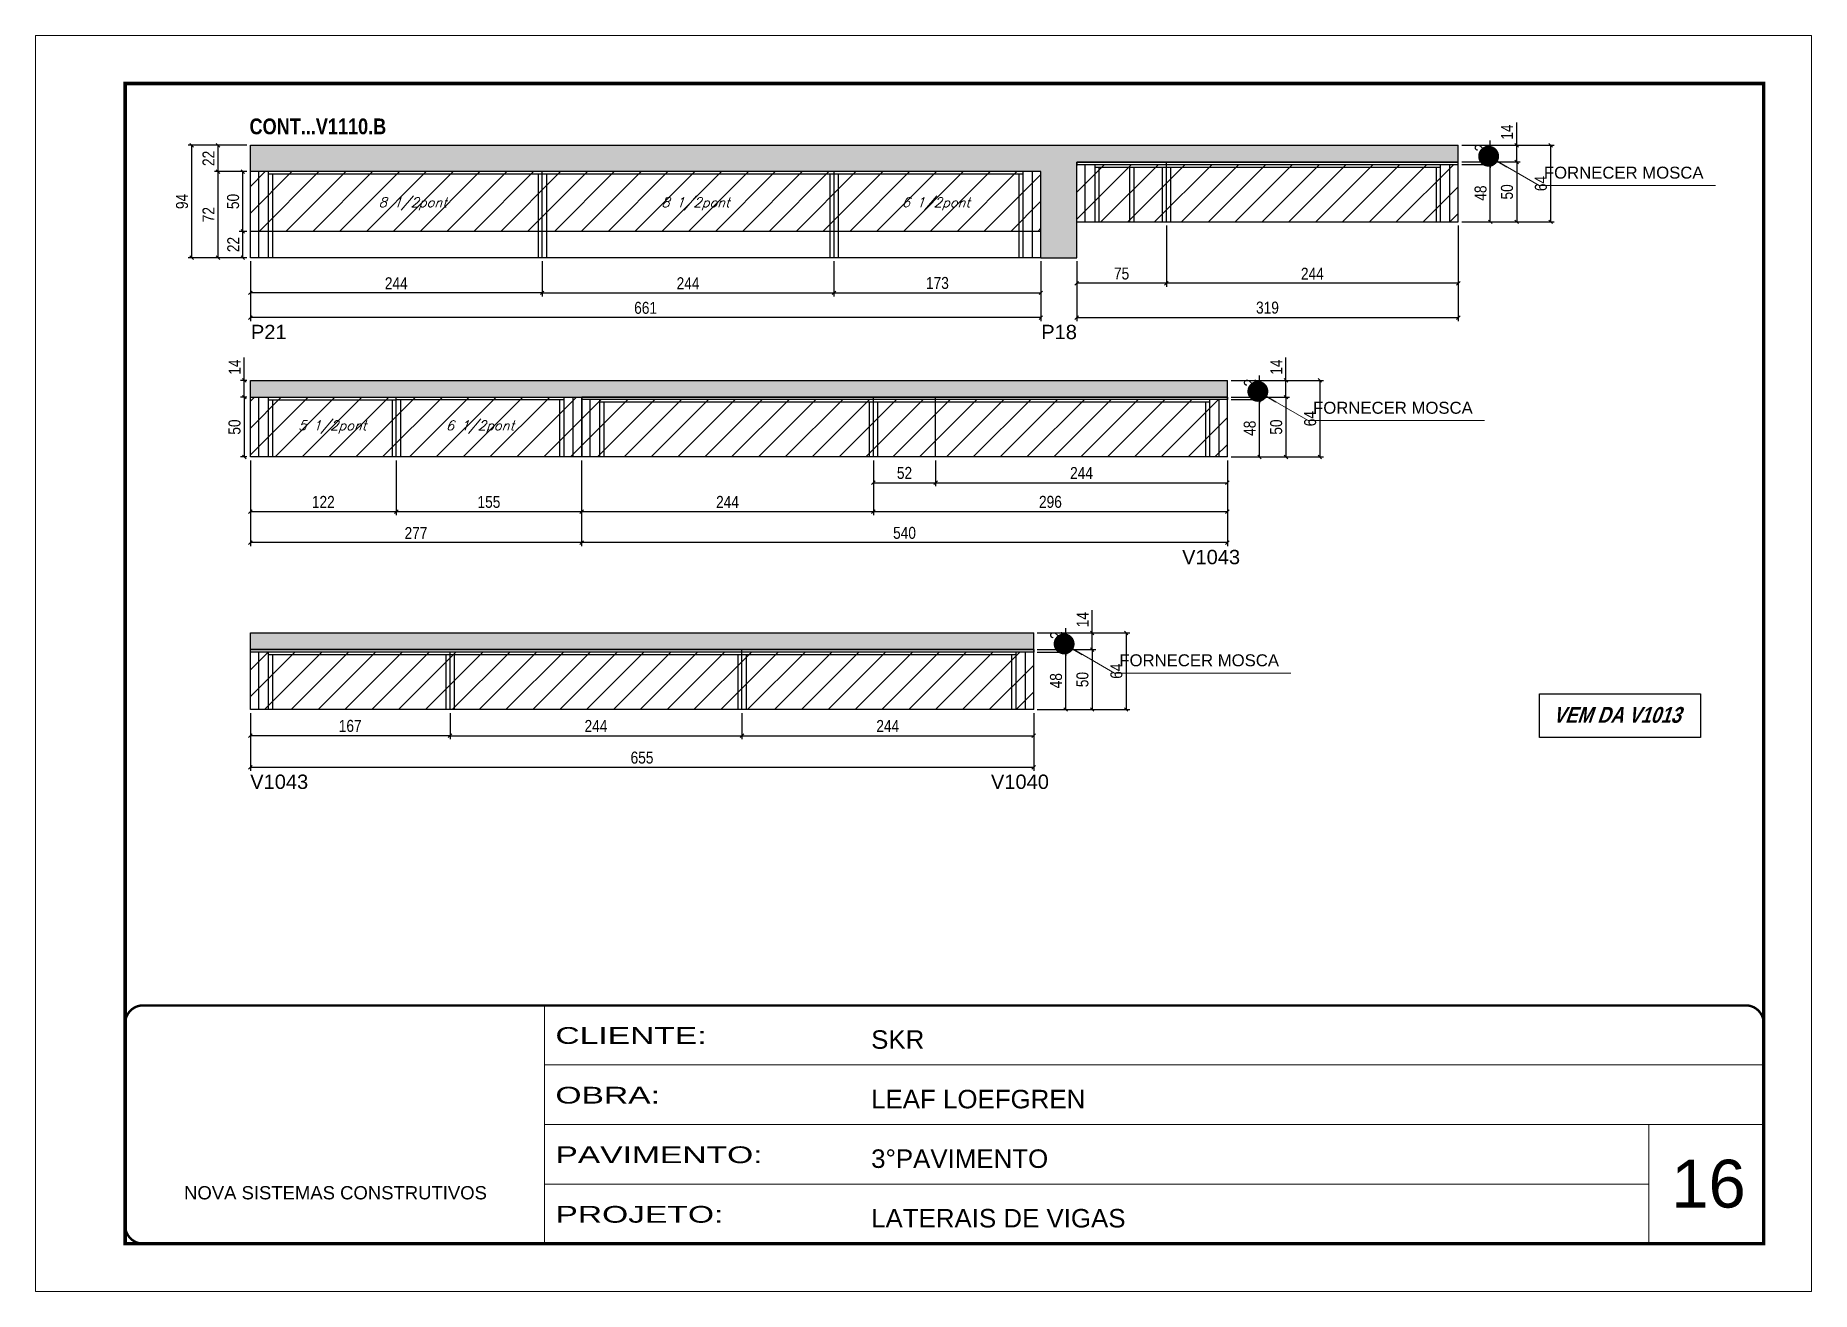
# Model space of a CAD drawing. Extents: x 3309 to 9563, y -2522 to 14608.
# Drawn here: x 8078 to 9563, y 10112 to 11162 of the extents above; entities that cross this region are included whole.
import ezdxf

# ---------------------------------------------------------------- set-up
doc = ezdxf.new("R2010")
doc.units = 0
doc.linetypes.add('CONTINUO', pattern=[0])
doc.linetypes.add('DASHED', pattern=[0.75, 0.5, -0.25])
for name, color, linetype in [('5', 5, 'Continuous'), ('COTA', 241, 'Continuous'), ('NOMENCLATURA', 7, 'Continuous'), ('Painéis', 200, 'Continuous'), ('SARR_2.2x7', 40, 'Continuous'), ('SARR_3.5x7', 81, 'Continuous'), ('texto', 7, 'Continuous')]:
    doc.layers.add(name, color=color, linetype=linetype)
for name, color, linetype, lineweight in [('CARIMBO', 255, 'Continuous', 9), ('Folhas', 255, 'Continuous', 9), ('Hachura', 251, 'Continuous', 9), ('SARRAFO DE PRESSAO', 251, 'DASHED', 9)]:
    doc.layers.add(name, color=color, linetype=linetype, lineweight=lineweight)
doc.styles.add('ARIAL', font='arial.ttf')
doc.styles.add('COTA TECNICA', font='techl___.ttf', dxfattribs={"height": 10})
doc.styles.add('Romans', font='romans.shx')
doc.styles.get("Standard").update_dxf_attribs({"font": 'arial.ttf'})
doc.styles.add('TECNICA', font='techb___.ttf', dxfattribs={"height": 10})
doc.styles.add('Tecnologia', font='')
doc.styles.get('Tecnologia').set_extended_font_data('Forgotten Futurist')
doc.dimstyles.new('3x', dxfattribs={"dimtxt": 10, "dimasz": 5, "dimexe": 7, "dimexo": 5, "dimgap": 4, "dimtad": 1, "dimdec": 4, "dimlfac": 0.333333, "dimdsep": 46, "dimtxsty": 'Standard', "dimblk": 'DOT', "dimcen": 0.09, "dimclrd": 1, "dimclre": 1, "dimclrt": 2, "dimadec": 0, "dimazin": 2, "dimtfac": 1, "dimtdec": 4, "dimtmove": 0, "dimatfit": 3, "dimldrblk": 'DOT', "dimfxl": 1, "dimtolj": 1, "dimtzin": 0, "dimlwd": 9, "dimlwe": 9, "dimarcsym": 0})
doc.dimstyles.new('PAINEL', dxfattribs={"dimtxt": 10, "dimasz": 3, "dimexe": 3, "dimexo": 3, "dimgap": 3, "dimtad": 1, "dimdec": 1, "dimzin": 12, "dimdsep": 46, "dimtxsty": 'COTA TECNICA', "dimblk1": 'OBLIQUE', "dimblk2": 'OBLIQUE', "dimsah": 1, "dimcen": 0.9, "dimclrd": 4, "dimclre": 4, "dimclrt": 240, "dimadec": 1, "dimazin": 3, "dimtfac": 1, "dimtdec": 1, "dimtmove": 0, "dimatfit": 3, "dimfxl": 1, "dimtolj": 1, "dimtzin": 12, "dimarcsym": 0})
pattern_1 = [(45, (4768.5, 1148.575), (-11.22532, 11.22532), [])]

msp = doc.modelspace()

# ---------------------------------------------------------------- texts
at = {"layer": '5', "linetype": 'Continuous'}
for s, rotation, p in [('P21', 0.00004, (8257.99, 10908.29)), ('P18', 359.99996, (8918.83, 10908.29)), ('V1043', 359.99996, (9036.62, 10720.16)), ('V1043', 359.99996, (8257.4, 10532.27)), ('V1040', 359.99996, (8876.77, 10532.27))]:
    msp.add_text(s, height=12, rotation=rotation, dxfattribs=at).set_placement(p)
at = {"layer": 'CARIMBO', "style": 'ARIAL'}
for s, height, p in [('FORNECER MOSCA', 10, (9339.11, 11042.5, 0)), ('FORNECER MOSCA', 10, (9146.15, 10845.94, 0)), ('FORNECER MOSCA', 10, (8984.15, 10634.81, 0)), ('16', 40, (9445.73, 10182.28))]:
    msp.add_text(s, height=height, dxfattribs=at).set_placement(p)
at = {"layer": 'NOMENCLATURA', "style": 'TECNICA'}
msp.add_text('CONT...V1110.B', height=13.2, dxfattribs=at).set_placement((8256.82, 11079.57))
at = {"layer": 'NOMENCLATURA', "insert": (9400, 10600.76, 0), "char_height": 13.2, "width": 300.2766, "attachment_point": 2, "style": 'TECNICA'}
msp.add_mtext('{\\Q19;VEM DA V1013}', dxfattribs=at)
at = {"layer": 'texto', "color": 2, "char_height": 8, "attachment_point": 5, "style": 'Romans'}
for s, insert in [('{\\Q19;\\C256;8 1/2pont}', (8393.29, 11021.38)), ('{\\Q19;\\C256;8 1/2pont}', (8629.79, 11021.38)), ('{\\Q19;\\C256;6 1/2pont}', (8830.79, 11021.38)), ('{\\Q19;\\C256;5 1/2pont}', (8326.04, 10834.82)), ('{\\Q19;\\C256;6 1/2pont}', (8449.54, 10834.82))]:
    msp.add_mtext(s, dxfattribs=dict(at, insert=insert))

# ---------------------------------------------------------------- blocks, each defined once
blk = doc.blocks.new('9999999999')
at = {"color": 30, "linetype": 'CONTINUO'}
for p, q in [((98564.6, 34230.2), (98564.6, 34429.4)), ((98564.6, 34379.6), (99584, 34379.6)), ((98564.6, 34329.8), (99488, 34329.8)), ((99584, 34329.8), (99488, 34329.8)), ((99488, 34329.8), (99488, 34230.2)), ((98564.6, 34280), (99488, 34280))]:
    blk.add_line(p, q, dxfattribs=at)
at = {"color": 30, "linetype": 'CONTINUO', "const_width": 2}
blk.add_lwpolyline([(99584, 34230.2), (99584, 34414.4, 0.414214), (99569, 34429.4), (98229, 34429.4, 0.414214), (98214, 34414.4), (98214, 34245.2, 0.414214), (98229, 34230.2), (99584, 34230.2)], format="xyb", dxfattribs=at)
at = {"layer": 'Folhas'}
blk.add_lwpolyline([(98139, 34190.2), (99624, 34190.2), (99624, 35240.2), (98139, 35240.2)], close=True, dxfattribs=at)
at = {"layer": 'Folhas', "color": 30, "const_width": 3}
blk.add_lwpolyline([(98214, 34230.2), (99584, 34230.2), (99584, 35200.2), (98214, 35200.2)], close=True, dxfattribs=at)
at = {"color": 7, "linetype": 'Continuous', "ltscale": 5, "style": 'ARIAL'}
for s, height, p in [('SKR', 15.48, (98837.7, 34393.1)), ('LEAF LOEFGREN', 15.483, (98837.7, 34343.3)), ('3°PAVIMENTO', 15.483, (98837.7, 34293.5)), ('NOVA SISTEMAS CONSTRUTIVOS', 11.059, (98263.2, 34267.2)), ('LATERAIS DE VIGAS', 15.483, (98837.7, 34243.7))]:
    blk.add_text(s, height=height, dxfattribs=at).set_placement(p)
at = {"layer": 'Folhas', "color": 7, "style": 'Tecnologia', "width": 1.5}
for s, p in [('CLIENTE:', (98573.7, 34397.2)), ('OBRA:', (98573.7, 34347.3)), ('PAVIMENTO:', (98573.7, 34297.5)), ('PROJETO:', (98573.7, 34247.7))]:
    blk.add_text(s, height=14, dxfattribs=at).set_placement(p)
blk = doc.blocks.new('_Oblique')
at = {"color": 0, "linetype": 'ByBlock', "lineweight": -2}
blk.add_line((-0.5, -0.5), (0.5, 0.5), dxfattribs=at)
blk = doc.blocks.new('*D2867')
at = {"layer": 'COTA', "color": 4, "linetype": 'ByBlock', "lineweight": -2, "transparency": 16777216}
for p, q in [((8257.5, 10973.4), (8257.5, 10944)), ((8501.5, 10973.4), (8501.5, 10944)), ((8501.5, 10947), (8257.5, 10947))]:
    blk.add_line(p, q, dxfattribs=at)
at = {"layer": 'Defpoints', "color": 0, "linetype": 'ByBlock', "transparency": 16777216}
for p in [(8257.5, 10976.4), (8501.5, 10976.4), (8257.5, 10947)]:
    blk.add_point(p, dxfattribs=at)
at = {"layer": 'COTA', "color": 4, "linetype": 'ByBlock', "lineweight": -2, "transparency": 16777216, "xscale": 3, "yscale": 3, "zscale": 3, "rotation": 180}
blk.add_blockref('_Oblique', (8257.5, 10947), dxfattribs=at)
at = {"layer": 'COTA', "color": 4, "linetype": 'ByBlock', "lineweight": -2, "transparency": 16777216, "xscale": 3, "yscale": 3, "zscale": 3}
blk.add_blockref('_Oblique', (8501.5, 10947), dxfattribs=at)
at = {"layer": 'COTA', "color": 240, "linetype": 'ByBlock', "transparency": 16777216, "insert": (8379.5, 10955), "char_height": 10, "attachment_point": 5, "style": 'COTA TECNICA'}
blk.add_mtext('\\A1;244', dxfattribs=at)
blk = doc.blocks.new('*D2886')
at = {"layer": 'COTA', "color": 4, "linetype": 'ByBlock', "lineweight": -2, "transparency": 16777216}
for p, q in [((8257.5, 10973.4), (8257.5, 10923.3)), ((8918.5, 10973.4), (8918.5, 10923.3)), ((8918.5, 10926.3), (8257.5, 10926.3))]:
    blk.add_line(p, q, dxfattribs=at)
at = {"layer": 'Defpoints', "color": 0, "linetype": 'ByBlock', "transparency": 16777216}
for p in [(8257.5, 10976.4), (8918.5, 10976.4), (8257.5, 10926.3)]:
    blk.add_point(p, dxfattribs=at)
at = {"layer": 'COTA', "color": 4, "linetype": 'ByBlock', "lineweight": -2, "transparency": 16777216, "xscale": 3, "yscale": 3, "zscale": 3, "rotation": 180}
blk.add_blockref('_Oblique', (8257.5, 10926.3), dxfattribs=at)
at = {"layer": 'COTA', "color": 4, "linetype": 'ByBlock', "lineweight": -2, "transparency": 16777216, "xscale": 3, "yscale": 3, "zscale": 3}
blk.add_blockref('_Oblique', (8918.5, 10926.3), dxfattribs=at)
at = {"layer": 'COTA', "color": 240, "linetype": 'ByBlock', "transparency": 16777216, "insert": (8588, 10934.4), "char_height": 10, "attachment_point": 5, "style": 'COTA TECNICA'}
blk.add_mtext('\\A1;661', dxfattribs=at)
blk = doc.blocks.new('*D2868')
at = {"layer": 'COTA', "color": 4, "lineweight": -2, "transparency": 16777216}
for p, q in [((8501.5, 10973.4), (8501.5, 10944)), ((8745.5, 10973.4), (8745.5, 10944)), ((8501.5, 10947), (8745.5, 10947))]:
    blk.add_line(p, q, dxfattribs=at)
at = {"layer": 'Defpoints', "color": 0, "transparency": 16777216}
for p in [(8501.5, 10976.4, 0), (8745.5, 10976.4, 0), (8745.5, 10947)]:
    blk.add_point(p, dxfattribs=at)
at = {"layer": 'COTA', "color": 4, "lineweight": -2, "transparency": 16777216, "xscale": 3, "yscale": 3, "zscale": 3, "rotation": 180}
blk.add_blockref('_Oblique', (8501.5, 10947), dxfattribs=at)
at = {"layer": 'COTA', "color": 4, "lineweight": -2, "transparency": 16777216, "xscale": 3, "yscale": 3, "zscale": 3}
blk.add_blockref('_Oblique', (8745.5, 10947), dxfattribs=at)
at = {"layer": 'COTA', "color": 240, "transparency": 16777216, "insert": (8623.5, 10955), "char_height": 10, "attachment_point": 5, "style": 'COTA TECNICA'}
blk.add_mtext('\\A1;244', dxfattribs=at)
blk = doc.blocks.new('*D2887')
at = {"layer": 'COTA', "color": 4, "lineweight": -2, "transparency": 16777216}
for p, q in [((8745.5, 10973.4), (8745.5, 10944)), ((8918.5, 10973.4), (8918.5, 10944)), ((8745.5, 10947), (8918.5, 10947))]:
    blk.add_line(p, q, dxfattribs=at)
at = {"layer": 'Defpoints', "color": 0, "transparency": 16777216}
for p in [(8745.5, 10976.4, 0), (8918.5, 10976.4, 0), (8918.5, 10947)]:
    blk.add_point(p, dxfattribs=at)
at = {"layer": 'COTA', "color": 4, "lineweight": -2, "transparency": 16777216, "xscale": 3, "yscale": 3, "zscale": 3, "rotation": 180}
blk.add_blockref('_Oblique', (8745.5, 10947), dxfattribs=at)
at = {"layer": 'COTA', "color": 4, "lineweight": -2, "transparency": 16777216, "xscale": 3, "yscale": 3, "zscale": 3}
blk.add_blockref('_Oblique', (8918.5, 10947), dxfattribs=at)
at = {"layer": 'COTA', "color": 240, "transparency": 16777216, "insert": (8832, 10955.2), "char_height": 10, "attachment_point": 5, "style": 'COTA TECNICA'}
blk.add_mtext('\\A1;173', dxfattribs=at)
blk = doc.blocks.new('*D2888')
at = {"layer": 'COTA', "color": 4, "linetype": 'ByBlock', "lineweight": -2, "transparency": 16777216}
for p, q in [((9267.5, 11003.4), (9267.5, 10923.3)), ((8948.5, 10973.4), (8948.5, 10923.3)), ((8948.5, 10926.3), (9267.5, 10926.3))]:
    blk.add_line(p, q, dxfattribs=at)
at = {"layer": 'Defpoints', "color": 0, "linetype": 'ByBlock', "transparency": 16777216}
for p in [(9267.5, 11006.4), (8948.5, 10976.4), (9267.5, 10926.3)]:
    blk.add_point(p, dxfattribs=at)
at = {"layer": 'COTA', "color": 4, "linetype": 'ByBlock', "lineweight": -2, "transparency": 16777216, "xscale": 3, "yscale": 3, "zscale": 3, "rotation": 180}
blk.add_blockref('_Oblique', (8948.5, 10926.3), dxfattribs=at)
at = {"layer": 'COTA', "color": 4, "linetype": 'ByBlock', "lineweight": -2, "transparency": 16777216, "xscale": 3, "yscale": 3, "zscale": 3}
blk.add_blockref('_Oblique', (9267.5, 10926.3), dxfattribs=at)
at = {"layer": 'COTA', "color": 240, "linetype": 'ByBlock', "transparency": 16777216, "insert": (9108, 10934.6), "char_height": 10, "attachment_point": 5, "style": 'COTA TECNICA'}
blk.add_mtext('\\A1;319', dxfattribs=at)
blk = doc.blocks.new('*D2889')
at = {"layer": 'COTA', "color": 4, "lineweight": -2, "transparency": 16777216}
for p, q in [((9023.5, 11003.4), (9023.5, 10952)), ((9267.5, 11003.4), (9267.5, 10952)), ((9267.5, 10955), (9023.5, 10955))]:
    blk.add_line(p, q, dxfattribs=at)
at = {"layer": 'Defpoints', "color": 0, "transparency": 16777216}
for p in [(9023.5, 11006.4), (9267.5, 11006.4), (9023.5, 10955)]:
    blk.add_point(p, dxfattribs=at)
at = {"layer": 'COTA', "color": 4, "lineweight": -2, "transparency": 16777216, "xscale": 3, "yscale": 3, "zscale": 3, "rotation": 180}
blk.add_blockref('_Oblique', (9023.5, 10955), dxfattribs=at)
at = {"layer": 'COTA', "color": 4, "lineweight": -2, "transparency": 16777216, "xscale": 3, "yscale": 3, "zscale": 3}
blk.add_blockref('_Oblique', (9267.5, 10955), dxfattribs=at)
at = {"layer": 'COTA', "color": 240, "transparency": 16777216, "insert": (9145.5, 10963), "char_height": 10, "attachment_point": 5, "style": 'COTA TECNICA'}
blk.add_mtext('\\A1;244', dxfattribs=at)
blk = doc.blocks.new('*D2890')
at = {"layer": 'COTA', "color": 4, "lineweight": -2, "transparency": 16777216}
for p, q in [((9023.5, 11003.4), (9023.5, 10952)), ((8948.5, 10973.4), (8948.5, 10952)), ((9023.5, 10955), (8948.5, 10955))]:
    blk.add_line(p, q, dxfattribs=at)
at = {"layer": 'Defpoints', "color": 0, "transparency": 16777216}
for p in [(9023.5, 11006.4), (8948.5, 10976.4), (8948.5, 10955)]:
    blk.add_point(p, dxfattribs=at)
at = {"layer": 'COTA', "color": 4, "lineweight": -2, "transparency": 16777216, "xscale": 3, "yscale": 3, "zscale": 3, "rotation": 180}
blk.add_blockref('_Oblique', (8948.5, 10955), dxfattribs=at)
at = {"layer": 'COTA', "color": 4, "lineweight": -2, "transparency": 16777216, "xscale": 3, "yscale": 3, "zscale": 3}
blk.add_blockref('_Oblique', (9023.5, 10955), dxfattribs=at)
at = {"layer": 'COTA', "color": 240, "transparency": 16777216, "insert": (8986, 10963.1), "char_height": 10, "attachment_point": 5, "style": 'COTA TECNICA'}
blk.add_mtext('\\A1;75', dxfattribs=at)
blk = doc.blocks.new('*D2891')
at = {"layer": 'COTA', "color": 4, "lineweight": -2, "transparency": 16777216}
for p, q in [((8257.5, 10806.8), (8257.5, 10735.2)), ((8534.5, 10806.8), (8534.5, 10735.2)), ((8534.5, 10738.2), (8257.5, 10738.2))]:
    blk.add_line(p, q, dxfattribs=at)
at = {"layer": 'Defpoints', "color": 0, "transparency": 16777216}
for p in [(8257.5, 10809.8), (8534.5, 10809.8), (8257.5, 10738.2)]:
    blk.add_point(p, dxfattribs=at)
at = {"layer": 'COTA', "color": 4, "lineweight": -2, "transparency": 16777216, "xscale": 3, "yscale": 3, "zscale": 3, "rotation": 180}
blk.add_blockref('_Oblique', (8257.5, 10738.2), dxfattribs=at)
at = {"layer": 'COTA', "color": 4, "lineweight": -2, "transparency": 16777216, "xscale": 3, "yscale": 3, "zscale": 3}
blk.add_blockref('_Oblique', (8534.5, 10738.2), dxfattribs=at)
at = {"layer": 'COTA', "color": 240, "transparency": 16777216, "insert": (8396, 10746.2), "char_height": 10, "attachment_point": 5, "style": 'COTA TECNICA'}
blk.add_mtext('\\A1;277', dxfattribs=at)
blk = doc.blocks.new('*D2892')
at = {"layer": 'COTA', "color": 4, "lineweight": -2, "transparency": 16777216}
for p, q in [((8254.5, 10859.8), (8249.4, 10859.8)), ((8252.4, 10859.8), (8252.4, 10809.8)), ((8254.5, 10809.8), (8249.4, 10809.8))]:
    blk.add_line(p, q, dxfattribs=at)
at = {"layer": 'Defpoints', "color": 0, "transparency": 16777216}
for p in [(8257.5, 10859.8), (8252.4, 10809.8), (8257.5, 10809.8)]:
    blk.add_point(p, dxfattribs=at)
at = {"layer": 'COTA', "color": 4, "lineweight": -2, "transparency": 16777216, "xscale": 3, "yscale": 3, "zscale": 3}
for p, rotation in [((8252.4, 10859.8), 90), ((8252.4, 10809.8), 270)]:
    blk.add_blockref('_Oblique', p, dxfattribs=dict(at, rotation=rotation))
at = {"layer": 'COTA', "color": 240, "transparency": 16777216, "insert": (8244.3, 10834.8), "char_height": 10, "attachment_point": 5, "rotation": 90, "style": 'COTA TECNICA'}
blk.add_mtext('\\A1;50', dxfattribs=at)
blk = doc.blocks.new('*D2893')
at = {"layer": 'COTA', "color": 4, "lineweight": -2, "transparency": 16777216}
for p, q in [((8252.4, 10873.8), (8252.4, 10892.9)), ((8254.5, 10873.8), (8249.4, 10873.8)), ((8252.4, 10859.8), (8252.4, 10873.8)), ((8254.5, 10859.8), (8249.4, 10859.8))]:
    blk.add_line(p, q, dxfattribs=at)
at = {"layer": 'Defpoints', "color": 0, "transparency": 16777216}
for p in [(8252.4, 10873.8), (8257.5, 10873.8), (8257.5, 10859.8)]:
    blk.add_point(p, dxfattribs=at)
at = {"layer": 'COTA', "color": 4, "lineweight": -2, "transparency": 16777216, "xscale": 3, "yscale": 3, "zscale": 3}
for p, rotation in [((8252.4, 10873.8), 90), ((8252.4, 10859.8), 270)]:
    blk.add_blockref('_Oblique', p, dxfattribs=dict(at, rotation=rotation))
at = {"layer": 'COTA', "color": 240, "transparency": 16777216, "insert": (8244.4, 10884.9), "char_height": 10, "attachment_point": 5, "rotation": 90, "style": 'COTA TECNICA'}
blk.add_mtext('\\A1;14', dxfattribs=at)
blk = doc.blocks.new('*D2894')
at = {"layer": 'COTA', "color": 4, "lineweight": -2, "transparency": 16777216}
for p, q in [((8257.5, 10806.8), (8257.5, 10761.1)), ((8379.5, 10806.8), (8379.5, 10761.1)), ((8257.5, 10764.1), (8379.5, 10764.1))]:
    blk.add_line(p, q, dxfattribs=at)
at = {"layer": 'Defpoints', "color": 0, "transparency": 16777216}
for p in [(8257.5, 10809.8), (8379.5, 10809.8), (8379.5, 10764.1)]:
    blk.add_point(p, dxfattribs=at)
at = {"layer": 'COTA', "color": 4, "lineweight": -2, "transparency": 16777216, "xscale": 3, "yscale": 3, "zscale": 3, "rotation": 180}
blk.add_blockref('_Oblique', (8257.5, 10764.1), dxfattribs=at)
at = {"layer": 'COTA', "color": 4, "lineweight": -2, "transparency": 16777216, "xscale": 3, "yscale": 3, "zscale": 3}
blk.add_blockref('_Oblique', (8379.5, 10764.1), dxfattribs=at)
at = {"layer": 'COTA', "color": 240, "transparency": 16777216, "insert": (8318.5, 10772.2), "char_height": 10, "attachment_point": 5, "style": 'COTA TECNICA'}
blk.add_mtext('\\A1;122', dxfattribs=at)
blk = doc.blocks.new('*D2895')
at = {"layer": 'COTA', "color": 4, "lineweight": -2, "transparency": 16777216}
for p, q in [((8379.5, 10806.8), (8379.5, 10761.1)), ((8534.5, 10806.8), (8534.5, 10761.1)), ((8379.5, 10764.1), (8534.5, 10764.1))]:
    blk.add_line(p, q, dxfattribs=at)
at = {"layer": 'Defpoints', "color": 0, "transparency": 16777216}
for p in [(8379.5, 10809.8), (8534.5, 10809.8), (8534.5, 10764.1)]:
    blk.add_point(p, dxfattribs=at)
at = {"layer": 'COTA', "color": 4, "lineweight": -2, "transparency": 16777216, "xscale": 3, "yscale": 3, "zscale": 3, "rotation": 180}
blk.add_blockref('_Oblique', (8379.5, 10764.1), dxfattribs=at)
at = {"layer": 'COTA', "color": 4, "lineweight": -2, "transparency": 16777216, "xscale": 3, "yscale": 3, "zscale": 3}
blk.add_blockref('_Oblique', (8534.5, 10764.1), dxfattribs=at)
at = {"layer": 'COTA', "color": 240, "transparency": 16777216, "insert": (8457, 10772.2), "char_height": 10, "attachment_point": 5, "style": 'COTA TECNICA'}
blk.add_mtext('\\A1;155', dxfattribs=at)
blk = doc.blocks.new('*D2896')
at = {"layer": 'COTA', "color": 4, "linetype": 'ByBlock', "lineweight": -2, "transparency": 16777216}
for p, q in [((8534.5, 10806.8), (8534.5, 10735.2)), ((9074.5, 10806.8), (9074.5, 10735.2)), ((9074.5, 10738.2), (8534.5, 10738.2))]:
    blk.add_line(p, q, dxfattribs=at)
at = {"layer": 'Defpoints', "color": 0, "linetype": 'ByBlock', "transparency": 16777216}
for p in [(8534.5, 10809.8), (9074.5, 10809.8), (8534.5, 10738.2)]:
    blk.add_point(p, dxfattribs=at)
at = {"layer": 'COTA', "color": 4, "linetype": 'ByBlock', "lineweight": -2, "transparency": 16777216, "xscale": 3, "yscale": 3, "zscale": 3, "rotation": 180}
blk.add_blockref('_Oblique', (8534.5, 10738.2), dxfattribs=at)
at = {"layer": 'COTA', "color": 4, "linetype": 'ByBlock', "lineweight": -2, "transparency": 16777216, "xscale": 3, "yscale": 3, "zscale": 3}
blk.add_blockref('_Oblique', (9074.5, 10738.2), dxfattribs=at)
at = {"layer": 'COTA', "color": 240, "linetype": 'ByBlock', "transparency": 16777216, "insert": (8804.5, 10746.3), "char_height": 10, "attachment_point": 5, "style": 'COTA TECNICA'}
blk.add_mtext('\\A1;540', dxfattribs=at)
blk = doc.blocks.new('*D2897')
at = {"layer": 'COTA', "color": 4, "lineweight": -2, "transparency": 16777216}
for p, q in [((8534.5, 10806.8), (8534.5, 10761.1)), ((8778.5, 10806.8), (8778.5, 10761.1)), ((8534.5, 10764.1), (8778.5, 10764.1))]:
    blk.add_line(p, q, dxfattribs=at)
at = {"layer": 'Defpoints', "color": 0, "transparency": 16777216}
for p in [(8534.5, 10809.8), (8778.5, 10809.8), (8778.5, 10764.1)]:
    blk.add_point(p, dxfattribs=at)
at = {"layer": 'COTA', "color": 4, "lineweight": -2, "transparency": 16777216, "xscale": 3, "yscale": 3, "zscale": 3, "rotation": 180}
blk.add_blockref('_Oblique', (8534.5, 10764.1), dxfattribs=at)
at = {"layer": 'COTA', "color": 4, "lineweight": -2, "transparency": 16777216, "xscale": 3, "yscale": 3, "zscale": 3}
blk.add_blockref('_Oblique', (8778.5, 10764.1), dxfattribs=at)
at = {"layer": 'COTA', "color": 240, "transparency": 16777216, "insert": (8656.5, 10772.2), "char_height": 10, "attachment_point": 5, "style": 'COTA TECNICA'}
blk.add_mtext('\\A1;244', dxfattribs=at)
blk = doc.blocks.new('*D2898')
at = {"layer": 'COTA', "color": 4, "lineweight": -2, "transparency": 16777216}
for p, q in [((8778.5, 10806.8), (8778.5, 10761.1)), ((9074.5, 10806.8), (9074.5, 10761.1)), ((8778.5, 10764.1), (9074.5, 10764.1))]:
    blk.add_line(p, q, dxfattribs=at)
at = {"layer": 'Defpoints', "color": 0, "transparency": 16777216}
for p in [(8778.5, 10809.8), (9074.5, 10809.8), (9074.5, 10764.1)]:
    blk.add_point(p, dxfattribs=at)
at = {"layer": 'COTA', "color": 4, "lineweight": -2, "transparency": 16777216, "xscale": 3, "yscale": 3, "zscale": 3, "rotation": 180}
blk.add_blockref('_Oblique', (8778.5, 10764.1), dxfattribs=at)
at = {"layer": 'COTA', "color": 4, "lineweight": -2, "transparency": 16777216, "xscale": 3, "yscale": 3, "zscale": 3}
blk.add_blockref('_Oblique', (9074.5, 10764.1), dxfattribs=at)
at = {"layer": 'COTA', "color": 240, "transparency": 16777216, "insert": (8926.5, 10772.2), "char_height": 10, "attachment_point": 5, "style": 'COTA TECNICA'}
blk.add_mtext('\\A1;296', dxfattribs=at)
blk = doc.blocks.new('*D2899')
at = {"layer": 'COTA', "color": 4, "lineweight": -2, "transparency": 16777216}
for p, q in [((8778.5, 10806.8), (8778.5, 10785.3)), ((8830.5, 10806.8), (8830.5, 10785.3)), ((8778.5, 10788.3), (8830.5, 10788.3))]:
    blk.add_line(p, q, dxfattribs=at)
at = {"layer": 'Defpoints', "color": 0, "transparency": 16777216}
for p in [(8778.5, 10809.8), (8830.5, 10809.8), (8830.5, 10788.3)]:
    blk.add_point(p, dxfattribs=at)
at = {"layer": 'COTA', "color": 4, "lineweight": -2, "transparency": 16777216, "xscale": 3, "yscale": 3, "zscale": 3, "rotation": 180}
blk.add_blockref('_Oblique', (8778.5, 10788.3), dxfattribs=at)
at = {"layer": 'COTA', "color": 4, "lineweight": -2, "transparency": 16777216, "xscale": 3, "yscale": 3, "zscale": 3}
blk.add_blockref('_Oblique', (8830.5, 10788.3), dxfattribs=at)
at = {"layer": 'COTA', "color": 240, "transparency": 16777216, "insert": (8804.5, 10796.4), "char_height": 10, "attachment_point": 5, "style": 'COTA TECNICA'}
blk.add_mtext('\\A1;52', dxfattribs=at)
blk = doc.blocks.new('*D2900')
at = {"layer": 'COTA', "color": 4, "lineweight": -2, "transparency": 16777216}
for p, q in [((8830.5, 10806.8), (8830.5, 10785.3)), ((9074.5, 10806.8), (9074.5, 10785.3)), ((8830.5, 10788.3), (9074.5, 10788.3))]:
    blk.add_line(p, q, dxfattribs=at)
at = {"layer": 'Defpoints', "color": 0, "transparency": 16777216}
for p in [(8830.5, 10809.8), (9074.5, 10809.8), (9074.5, 10788.3)]:
    blk.add_point(p, dxfattribs=at)
at = {"layer": 'COTA', "color": 4, "lineweight": -2, "transparency": 16777216, "xscale": 3, "yscale": 3, "zscale": 3, "rotation": 180}
blk.add_blockref('_Oblique', (8830.5, 10788.3), dxfattribs=at)
at = {"layer": 'COTA', "color": 4, "lineweight": -2, "transparency": 16777216, "xscale": 3, "yscale": 3, "zscale": 3}
blk.add_blockref('_Oblique', (9074.5, 10788.3), dxfattribs=at)
at = {"layer": 'COTA', "color": 240, "transparency": 16777216, "insert": (8952.5, 10796.4), "char_height": 10, "attachment_point": 5, "style": 'COTA TECNICA'}
blk.add_mtext('\\A1;244', dxfattribs=at)
blk = doc.blocks.new('*D2869')
at = {"layer": 'COTA', "color": 4, "linetype": 'ByBlock', "lineweight": -2, "transparency": 16777216}
for p, q in [((8257.5, 10595.7), (8257.5, 10573.8)), ((8424.5, 10595.7), (8424.5, 10573.8)), ((8424.5, 10576.8), (8257.5, 10576.8))]:
    blk.add_line(p, q, dxfattribs=at)
at = {"layer": 'Defpoints', "color": 0, "linetype": 'ByBlock', "transparency": 16777216}
for p in [(8257.5, 10598.7), (8424.5, 10598.7), (8257.5, 10576.8)]:
    blk.add_point(p, dxfattribs=at)
at = {"layer": 'COTA', "color": 4, "linetype": 'ByBlock', "lineweight": -2, "transparency": 16777216, "xscale": 3, "yscale": 3, "zscale": 3, "rotation": 180}
blk.add_blockref('_Oblique', (8257.5, 10576.8), dxfattribs=at)
at = {"layer": 'COTA', "color": 4, "linetype": 'ByBlock', "lineweight": -2, "transparency": 16777216, "xscale": 3, "yscale": 3, "zscale": 3}
blk.add_blockref('_Oblique', (8424.5, 10576.8), dxfattribs=at)
at = {"layer": 'COTA', "color": 240, "linetype": 'ByBlock', "transparency": 16777216, "insert": (8341, 10584.9), "char_height": 10, "attachment_point": 5, "style": 'COTA TECNICA'}
blk.add_mtext('\\A1;167', dxfattribs=at)
blk = doc.blocks.new('*D2901')
at = {"layer": 'COTA', "color": 4, "linetype": 'ByBlock', "lineweight": -2, "transparency": 16777216}
for p, q in [((8257.5, 10595.7), (8257.5, 10547.3)), ((8912.5, 10595.7), (8912.5, 10547.3)), ((8912.5, 10550.3), (8257.5, 10550.3))]:
    blk.add_line(p, q, dxfattribs=at)
at = {"layer": 'Defpoints', "color": 0, "linetype": 'ByBlock', "transparency": 16777216}
for p in [(8257.5, 10598.7), (8912.5, 10598.7), (8257.5, 10550.3)]:
    blk.add_point(p, dxfattribs=at)
at = {"layer": 'COTA', "color": 4, "linetype": 'ByBlock', "lineweight": -2, "transparency": 16777216, "xscale": 3, "yscale": 3, "zscale": 3, "rotation": 180}
blk.add_blockref('_Oblique', (8257.5, 10550.3), dxfattribs=at)
at = {"layer": 'COTA', "color": 4, "linetype": 'ByBlock', "lineweight": -2, "transparency": 16777216, "xscale": 3, "yscale": 3, "zscale": 3}
blk.add_blockref('_Oblique', (8912.5, 10550.3), dxfattribs=at)
at = {"layer": 'COTA', "color": 240, "linetype": 'ByBlock', "transparency": 16777216, "insert": (8585, 10558.4), "char_height": 10, "attachment_point": 5, "style": 'COTA TECNICA'}
blk.add_mtext('\\A1;655', dxfattribs=at)
blk = doc.blocks.new('*D2870')
at = {"layer": 'COTA', "color": 4, "lineweight": -2, "transparency": 16777216}
for p, q in [((8424.5, 10595.7), (8424.5, 10573.8)), ((8668.5, 10595.7), (8668.5, 10573.8)), ((8424.5, 10576.8), (8668.5, 10576.8))]:
    blk.add_line(p, q, dxfattribs=at)
at = {"layer": 'Defpoints', "color": 0, "transparency": 16777216}
for p in [(8424.5, 10598.7, 0), (8668.5, 10598.7, 0), (8668.5, 10576.8)]:
    blk.add_point(p, dxfattribs=at)
at = {"layer": 'COTA', "color": 4, "lineweight": -2, "transparency": 16777216, "xscale": 3, "yscale": 3, "zscale": 3, "rotation": 180}
blk.add_blockref('_Oblique', (8424.5, 10576.8), dxfattribs=at)
at = {"layer": 'COTA', "color": 4, "lineweight": -2, "transparency": 16777216, "xscale": 3, "yscale": 3, "zscale": 3}
blk.add_blockref('_Oblique', (8668.5, 10576.8), dxfattribs=at)
at = {"layer": 'COTA', "color": 240, "transparency": 16777216, "insert": (8546.5, 10584.9), "char_height": 10, "attachment_point": 5, "style": 'COTA TECNICA'}
blk.add_mtext('\\A1;244', dxfattribs=at)
blk = doc.blocks.new('*D2902')
at = {"layer": 'COTA', "color": 4, "lineweight": -2, "transparency": 16777216}
for p, q in [((8668.5, 10595.7), (8668.5, 10573.8)), ((8912.5, 10595.7), (8912.5, 10573.8)), ((8668.5, 10576.8), (8912.5, 10576.8))]:
    blk.add_line(p, q, dxfattribs=at)
at = {"layer": 'Defpoints', "color": 0, "transparency": 16777216}
for p in [(8668.5, 10598.7, 0), (8912.5, 10598.7, 0), (8912.5, 10576.8)]:
    blk.add_point(p, dxfattribs=at)
at = {"layer": 'COTA', "color": 4, "lineweight": -2, "transparency": 16777216, "xscale": 3, "yscale": 3, "zscale": 3, "rotation": 180}
blk.add_blockref('_Oblique', (8668.5, 10576.8), dxfattribs=at)
at = {"layer": 'COTA', "color": 4, "lineweight": -2, "transparency": 16777216, "xscale": 3, "yscale": 3, "zscale": 3}
blk.add_blockref('_Oblique', (8912.5, 10576.8), dxfattribs=at)
at = {"layer": 'COTA', "color": 240, "transparency": 16777216, "insert": (8790.5, 10584.9), "char_height": 10, "attachment_point": 5, "style": 'COTA TECNICA'}
blk.add_mtext('\\A1;244', dxfattribs=at)
blk = doc.blocks.new('*D2871')
at = {"layer": 'COTA', "color": 4, "lineweight": -2, "transparency": 16777216}
for p, q in [((8915.5, 10662.7), (8992.8, 10662.7)), ((8989.8, 10662.7), (8989.8, 10598.7)), ((8915.5, 10598.7), (8992.8, 10598.7))]:
    blk.add_line(p, q, dxfattribs=at)
at = {"layer": 'Defpoints', "color": 0, "transparency": 16777216}
for p in [(8912.5, 10662.7, 0), (8912.5, 10598.7, 0), (8989.8, 10598.7)]:
    blk.add_point(p, dxfattribs=at)
at = {"layer": 'COTA', "color": 4, "lineweight": -2, "transparency": 16777216, "xscale": 3, "yscale": 3, "zscale": 3}
for p, rotation in [((8989.8, 10662.7), 90), ((8989.8, 10598.7), 270)]:
    blk.add_blockref('_Oblique', p, dxfattribs=dict(at, rotation=rotation))
at = {"layer": 'COTA', "color": 240, "transparency": 16777216, "insert": (8981.7, 10630.7), "char_height": 10, "attachment_point": 5, "rotation": 90, "style": 'COTA TECNICA'}
blk.add_mtext('\\A1;64', dxfattribs=at)
blk = doc.blocks.new('*D2872')
at = {"layer": 'COTA', "color": 4, "lineweight": -2, "transparency": 16777216}
for p, q in [((8915.5, 10648.7), (8964.4, 10648.7)), ((8961.4, 10648.7), (8961.4, 10598.7)), ((8915.5, 10598.7), (8964.4, 10598.7))]:
    blk.add_line(p, q, dxfattribs=at)
at = {"layer": 'Defpoints', "color": 0, "transparency": 16777216}
for p in [(8912.5, 10648.7, 0), (8912.5, 10598.7, 0), (8961.4, 10598.7)]:
    blk.add_point(p, dxfattribs=at)
at = {"layer": 'COTA', "color": 4, "lineweight": -2, "transparency": 16777216, "xscale": 3, "yscale": 3, "zscale": 3}
for p, rotation in [((8961.4, 10648.7), 90), ((8961.4, 10598.7), 270)]:
    blk.add_blockref('_Oblique', p, dxfattribs=dict(at, rotation=rotation))
at = {"layer": 'COTA', "color": 240, "transparency": 16777216, "insert": (8953.3, 10623.7), "char_height": 10, "attachment_point": 5, "rotation": 90, "style": 'COTA TECNICA'}
blk.add_mtext('\\A1;50', dxfattribs=at)
blk = doc.blocks.new('*D2873')
at = {"layer": 'COTA', "color": 4, "lineweight": -2, "transparency": 16777216}
for p, q in [((8961.4, 10662.7), (8961.4, 10681.8)), ((8915.5, 10662.7), (8964.4, 10662.7)), ((8961.4, 10648.7), (8961.4, 10662.7)), ((8915.5, 10648.7), (8964.4, 10648.7))]:
    blk.add_line(p, q, dxfattribs=at)
at = {"layer": 'Defpoints', "color": 0, "transparency": 16777216}
for p in [(8912.5, 10662.7, 0), (8961.4, 10662.7), (8912.5, 10648.7, 0)]:
    blk.add_point(p, dxfattribs=at)
at = {"layer": 'COTA', "color": 4, "lineweight": -2, "transparency": 16777216, "xscale": 3, "yscale": 3, "zscale": 3}
for p, rotation in [((8961.4, 10662.7), 90), ((8961.4, 10648.7), 270)]:
    blk.add_blockref('_Oblique', p, dxfattribs=dict(at, rotation=rotation))
at = {"layer": 'COTA', "color": 240, "transparency": 16777216, "insert": (8953.4, 10673.8), "char_height": 10, "attachment_point": 5, "rotation": 90, "style": 'COTA TECNICA'}
blk.add_mtext('\\A1;14', dxfattribs=at)
blk = doc.blocks.new('*D2874')
at = {"layer": 'COTA', "color": 4, "lineweight": -2, "transparency": 16777216}
for p, q in [((8915.5, 10646.7), (8942.3, 10646.7)), ((8939.3, 10598.7), (8939.3, 10646.7)), ((8915.5, 10598.7), (8942.3, 10598.7))]:
    blk.add_line(p, q, dxfattribs=at)
at = {"layer": 'Defpoints', "color": 0, "transparency": 16777216}
for p in [(8912.5, 10646.7, 0), (8939.3, 10646.7), (8912.5, 10598.7, 0)]:
    blk.add_point(p, dxfattribs=at)
at = {"layer": 'COTA', "color": 4, "lineweight": -2, "transparency": 16777216, "xscale": 3, "yscale": 3, "zscale": 3}
for p, rotation in [((8939.3, 10646.7), 90), ((8939.3, 10598.7), 270)]:
    blk.add_blockref('_Oblique', p, dxfattribs=dict(at, rotation=rotation))
at = {"layer": 'COTA', "color": 240, "transparency": 16777216, "insert": (8931.2, 10622.7), "char_height": 10, "attachment_point": 5, "rotation": 90, "style": 'COTA TECNICA'}
blk.add_mtext('\\A1;48', dxfattribs=at)
blk = doc.blocks.new('*D2875')
at = {"layer": 'COTA', "color": 4, "lineweight": -2, "transparency": 16777216}
for p, q in [((8939.3, 10648.7), (8939.3, 10666.8)), ((8915.5, 10648.7), (8942.3, 10648.7)), ((8939.3, 10646.7), (8939.3, 10648.7)), ((8915.5, 10646.7), (8942.3, 10646.7)), ((8939.3, 10646.7), (8939.3, 10643.7))]:
    blk.add_line(p, q, dxfattribs=at)
at = {"layer": 'Defpoints', "color": 0, "transparency": 16777216}
for p in [(8912.5, 10648.7, 0), (8939.3, 10648.7), (8912.5, 10646.7, 0)]:
    blk.add_point(p, dxfattribs=at)
at = {"layer": 'COTA', "color": 4, "lineweight": -2, "transparency": 16777216, "xscale": 3, "yscale": 3, "zscale": 3}
for p, rotation in [((8939.3, 10648.7), 270), ((8939.3, 10646.7), 90)]:
    blk.add_blockref('_Oblique', p, dxfattribs=dict(at, rotation=rotation))
at = {"layer": 'COTA', "color": 240, "transparency": 16777216, "insert": (8931.3, 10660.8), "char_height": 10, "attachment_point": 5, "rotation": 90, "style": 'COTA TECNICA'}
blk.add_mtext('\\A1;2', dxfattribs=at)
blk = doc.blocks.new('_Dot')
at = {"color": 0, "linetype": 'ByBlock', "lineweight": -2}
blk.add_line((-0.5, 0), (-1, 0), dxfattribs=at)
at = {"color": 0, "linetype": 'ByBlock', "const_width": 0.5}
blk.add_lwpolyline([(-0.25, 0, 1), (0.25, 0, 1)], format="xyb", close=True, dxfattribs=at)
blk = doc.blocks.new('*D2876')
at = {"layer": 'COTA', "color": 4, "lineweight": -2, "transparency": 16777216}
for p, q in [((9077.5, 10873.8), (9154.8, 10873.8)), ((9151.8, 10873.8), (9151.8, 10809.8)), ((9077.5, 10809.8), (9154.8, 10809.8))]:
    blk.add_line(p, q, dxfattribs=at)
at = {"layer": 'Defpoints', "color": 0, "transparency": 16777216}
for p in [(9074.5, 10873.8, 0), (9074.5, 10809.8, 0), (9151.8, 10809.8)]:
    blk.add_point(p, dxfattribs=at)
at = {"layer": 'COTA', "color": 4, "lineweight": -2, "transparency": 16777216, "xscale": 3, "yscale": 3, "zscale": 3}
for p, rotation in [((9151.8, 10873.8), 90), ((9151.8, 10809.8), 270)]:
    blk.add_blockref('_Oblique', p, dxfattribs=dict(at, rotation=rotation))
at = {"layer": 'COTA', "color": 240, "transparency": 16777216, "insert": (9143.7, 10841.8), "char_height": 10, "attachment_point": 5, "rotation": 90, "style": 'COTA TECNICA'}
blk.add_mtext('\\A1;64', dxfattribs=at)
blk = doc.blocks.new('*D2877')
at = {"layer": 'COTA', "color": 4, "lineweight": -2, "transparency": 16777216}
for p, q in [((9077.5, 10859.8), (9126.4, 10859.8)), ((9123.4, 10859.8), (9123.4, 10809.8)), ((9077.5, 10809.8), (9126.4, 10809.8))]:
    blk.add_line(p, q, dxfattribs=at)
at = {"layer": 'Defpoints', "color": 0, "transparency": 16777216}
for p in [(9074.5, 10859.8, 0), (9074.5, 10809.8, 0), (9123.4, 10809.8)]:
    blk.add_point(p, dxfattribs=at)
at = {"layer": 'COTA', "color": 4, "lineweight": -2, "transparency": 16777216, "xscale": 3, "yscale": 3, "zscale": 3}
for p, rotation in [((9123.4, 10859.8), 90), ((9123.4, 10809.8), 270)]:
    blk.add_blockref('_Oblique', p, dxfattribs=dict(at, rotation=rotation))
at = {"layer": 'COTA', "color": 240, "transparency": 16777216, "insert": (9115.3, 10834.8), "char_height": 10, "attachment_point": 5, "rotation": 90, "style": 'COTA TECNICA'}
blk.add_mtext('\\A1;50', dxfattribs=at)
blk = doc.blocks.new('*D2878')
at = {"layer": 'COTA', "color": 4, "lineweight": -2, "transparency": 16777216}
for p, q in [((9123.4, 10873.8), (9123.4, 10892.9)), ((9077.5, 10873.8), (9126.4, 10873.8)), ((9123.4, 10859.8), (9123.4, 10873.8)), ((9077.5, 10859.8), (9126.4, 10859.8))]:
    blk.add_line(p, q, dxfattribs=at)
at = {"layer": 'Defpoints', "color": 0, "transparency": 16777216}
for p in [(9074.5, 10873.8, 0), (9123.4, 10873.8), (9074.5, 10859.8, 0)]:
    blk.add_point(p, dxfattribs=at)
at = {"layer": 'COTA', "color": 4, "lineweight": -2, "transparency": 16777216, "xscale": 3, "yscale": 3, "zscale": 3}
for p, rotation in [((9123.4, 10873.8), 90), ((9123.4, 10859.8), 270)]:
    blk.add_blockref('_Oblique', p, dxfattribs=dict(at, rotation=rotation))
at = {"layer": 'COTA', "color": 240, "transparency": 16777216, "insert": (9115.4, 10884.9), "char_height": 10, "attachment_point": 5, "rotation": 90, "style": 'COTA TECNICA'}
blk.add_mtext('\\A1;14', dxfattribs=at)
blk = doc.blocks.new('*D2879')
at = {"layer": 'COTA', "color": 4, "lineweight": -2, "transparency": 16777216}
for p, q in [((9077.5, 10857.8), (9104.3, 10857.8)), ((9101.3, 10809.8), (9101.3, 10857.8)), ((9077.5, 10809.8), (9104.3, 10809.8))]:
    blk.add_line(p, q, dxfattribs=at)
at = {"layer": 'Defpoints', "color": 0, "transparency": 16777216}
for p in [(9074.5, 10857.8, 0), (9101.3, 10857.8), (9074.5, 10809.8, 0)]:
    blk.add_point(p, dxfattribs=at)
at = {"layer": 'COTA', "color": 4, "lineweight": -2, "transparency": 16777216, "xscale": 3, "yscale": 3, "zscale": 3}
for p, rotation in [((9101.3, 10857.8), 90), ((9101.3, 10809.8), 270)]:
    blk.add_blockref('_Oblique', p, dxfattribs=dict(at, rotation=rotation))
at = {"layer": 'COTA', "color": 240, "transparency": 16777216, "insert": (9093.2, 10833.8), "char_height": 10, "attachment_point": 5, "rotation": 90, "style": 'COTA TECNICA'}
blk.add_mtext('\\A1;48', dxfattribs=at)
blk = doc.blocks.new('*D2880')
at = {"layer": 'COTA', "color": 4, "lineweight": -2, "transparency": 16777216}
for p, q in [((9101.3, 10859.8), (9101.3, 10877.9)), ((9077.5, 10859.8), (9104.3, 10859.8)), ((9077.5, 10857.8), (9104.3, 10857.8)), ((9101.3, 10857.8), (9101.3, 10859.8)), ((9101.3, 10857.8), (9101.3, 10854.8))]:
    blk.add_line(p, q, dxfattribs=at)
at = {"layer": 'Defpoints', "color": 0, "transparency": 16777216}
for p in [(9074.5, 10859.8, 0), (9074.5, 10857.8, 0), (9101.3, 10859.8)]:
    blk.add_point(p, dxfattribs=at)
at = {"layer": 'COTA', "color": 4, "lineweight": -2, "transparency": 16777216, "xscale": 3, "yscale": 3, "zscale": 3}
for p, rotation in [((9101.3, 10859.8), 270), ((9101.3, 10857.8), 90)]:
    blk.add_blockref('_Oblique', p, dxfattribs=dict(at, rotation=rotation))
at = {"layer": 'COTA', "color": 240, "transparency": 16777216, "insert": (9093.3, 10871.9), "char_height": 10, "attachment_point": 5, "rotation": 90, "style": 'COTA TECNICA'}
blk.add_mtext('\\A1;2', dxfattribs=at)
blk = doc.blocks.new('*D2881')
at = {"layer": 'COTA', "color": 4, "lineweight": -2, "transparency": 16777216}
for p, q in [((9270.5, 11070.4), (9347.7, 11070.4)), ((9344.7, 11070.4), (9344.7, 11006.4)), ((9270.5, 11006.4), (9347.7, 11006.4))]:
    blk.add_line(p, q, dxfattribs=at)
at = {"layer": 'Defpoints', "color": 0, "transparency": 16777216}
for p in [(9267.5, 11070.4, 0), (9267.5, 11006.4, 0), (9344.7, 11006.4)]:
    blk.add_point(p, dxfattribs=at)
at = {"layer": 'COTA', "color": 4, "lineweight": -2, "transparency": 16777216, "xscale": 3, "yscale": 3, "zscale": 3}
for p, rotation in [((9344.7, 11070.4), 90), ((9344.7, 11006.4), 270)]:
    blk.add_blockref('_Oblique', p, dxfattribs=dict(at, rotation=rotation))
at = {"layer": 'COTA', "color": 240, "transparency": 16777216, "insert": (9336.6, 11038.4), "char_height": 10, "attachment_point": 5, "rotation": 90, "style": 'COTA TECNICA'}
blk.add_mtext('\\A1;64', dxfattribs=at)
blk = doc.blocks.new('*D2882')
at = {"layer": 'COTA', "color": 4, "lineweight": -2, "transparency": 16777216}
for p, q in [((9270.5, 11056.4), (9319.4, 11056.4)), ((9316.4, 11056.4), (9316.4, 11006.4)), ((9270.5, 11006.4), (9319.4, 11006.4))]:
    blk.add_line(p, q, dxfattribs=at)
at = {"layer": 'Defpoints', "color": 0, "transparency": 16777216}
for p in [(9267.5, 11056.4, 0), (9267.5, 11006.4, 0), (9316.4, 11006.4)]:
    blk.add_point(p, dxfattribs=at)
at = {"layer": 'COTA', "color": 4, "lineweight": -2, "transparency": 16777216, "xscale": 3, "yscale": 3, "zscale": 3}
for p, rotation in [((9316.4, 11056.4), 90), ((9316.4, 11006.4), 270)]:
    blk.add_blockref('_Oblique', p, dxfattribs=dict(at, rotation=rotation))
at = {"layer": 'COTA', "color": 240, "transparency": 16777216, "insert": (9308.3, 11031.4), "char_height": 10, "attachment_point": 5, "rotation": 90, "style": 'COTA TECNICA'}
blk.add_mtext('\\A1;50', dxfattribs=at)
blk = doc.blocks.new('*D2883')
at = {"layer": 'COTA', "color": 4, "lineweight": -2, "transparency": 16777216}
for p, q in [((9316.4, 11070.4), (9316.4, 11089.5)), ((9270.5, 11070.4), (9319.4, 11070.4)), ((9316.4, 11056.4), (9316.4, 11070.4)), ((9270.5, 11056.4), (9319.4, 11056.4))]:
    blk.add_line(p, q, dxfattribs=at)
at = {"layer": 'Defpoints', "color": 0, "transparency": 16777216}
for p in [(9267.5, 11070.4, 0), (9316.4, 11070.4), (9267.5, 11056.4, 0)]:
    blk.add_point(p, dxfattribs=at)
at = {"layer": 'COTA', "color": 4, "lineweight": -2, "transparency": 16777216, "xscale": 3, "yscale": 3, "zscale": 3}
for p, rotation in [((9316.4, 11070.4), 90), ((9316.4, 11056.4), 270)]:
    blk.add_blockref('_Oblique', p, dxfattribs=dict(at, rotation=rotation))
at = {"layer": 'COTA', "color": 240, "transparency": 16777216, "insert": (9308.3, 11081.4), "char_height": 10, "attachment_point": 5, "rotation": 90, "style": 'COTA TECNICA'}
blk.add_mtext('\\A1;14', dxfattribs=at)
blk = doc.blocks.new('*D2884')
at = {"layer": 'COTA', "color": 4, "lineweight": -2, "transparency": 16777216}
for p, q in [((9270.5, 11054.4), (9297.3, 11054.4)), ((9294.3, 11006.4), (9294.3, 11054.4)), ((9270.5, 11006.4), (9297.3, 11006.4))]:
    blk.add_line(p, q, dxfattribs=at)
at = {"layer": 'Defpoints', "color": 0, "transparency": 16777216}
for p in [(9267.5, 11054.4, 0), (9294.3, 11054.4), (9267.5, 11006.4, 0)]:
    blk.add_point(p, dxfattribs=at)
at = {"layer": 'COTA', "color": 4, "lineweight": -2, "transparency": 16777216, "xscale": 3, "yscale": 3, "zscale": 3}
for p, rotation in [((9294.3, 11054.4), 90), ((9294.3, 11006.4), 270)]:
    blk.add_blockref('_Oblique', p, dxfattribs=dict(at, rotation=rotation))
at = {"layer": 'COTA', "color": 240, "transparency": 16777216, "insert": (9286.2, 11030.4), "char_height": 10, "attachment_point": 5, "rotation": 90, "style": 'COTA TECNICA'}
blk.add_mtext('\\A1;48', dxfattribs=at)
blk = doc.blocks.new('*D2885')
at = {"layer": 'COTA', "color": 4, "lineweight": -2, "transparency": 16777216}
for p, q in [((9294.3, 11056.4), (9294.3, 11074.5)), ((9270.5, 11056.4), (9297.3, 11056.4)), ((9270.5, 11054.4), (9297.3, 11054.4)), ((9294.3, 11054.4), (9294.3, 11056.4)), ((9294.3, 11054.4), (9294.3, 11051.4))]:
    blk.add_line(p, q, dxfattribs=at)
at = {"layer": 'Defpoints', "color": 0, "transparency": 16777216}
for p in [(9267.5, 11056.4, 0), (9267.5, 11054.4, 0), (9294.3, 11056.4)]:
    blk.add_point(p, dxfattribs=at)
at = {"layer": 'COTA', "color": 4, "lineweight": -2, "transparency": 16777216, "xscale": 3, "yscale": 3, "zscale": 3}
for p, rotation in [((9294.3, 11056.4), 270), ((9294.3, 11054.4), 90)]:
    blk.add_blockref('_Oblique', p, dxfattribs=dict(at, rotation=rotation))
at = {"layer": 'COTA', "color": 240, "transparency": 16777216, "insert": (9286.3, 11068.4), "char_height": 10, "attachment_point": 5, "rotation": 90, "style": 'COTA TECNICA'}
blk.add_mtext('\\A1;2', dxfattribs=at)
blk = doc.blocks.new('*D2904')
at = {"layer": 'COTA', "color": 4, "lineweight": -2, "transparency": 16777216}
for p, q in [((8254.5, 11048.4), (8227.5, 11048.4)), ((8230.5, 10976.4), (8230.5, 11048.4)), ((8254.5, 10976.4), (8227.5, 10976.4))]:
    blk.add_line(p, q, dxfattribs=at)
at = {"layer": 'Defpoints', "color": 0, "transparency": 16777216}
for p in [(8230.5, 11048.4), (8257.5, 11048.4), (8257.5, 10976.4)]:
    blk.add_point(p, dxfattribs=at)
at = {"layer": 'COTA', "color": 4, "lineweight": -2, "transparency": 16777216, "xscale": 3, "yscale": 3, "zscale": 3}
for p, rotation in [((8230.5, 11048.4), 90), ((8230.5, 10976.4), 270)]:
    blk.add_blockref('_Oblique', p, dxfattribs=dict(at, rotation=rotation))
at = {"layer": 'COTA', "color": 240, "transparency": 16777216, "insert": (8222.5, 11012.4), "char_height": 10, "attachment_point": 5, "rotation": 90, "style": 'COTA TECNICA'}
blk.add_mtext('\\A1;72', dxfattribs=at)
blk = doc.blocks.new('*D2905')
at = {"layer": 'COTA', "color": 4, "lineweight": -2, "transparency": 16777216}
for p, q in [((8254.5, 10998.4), (8248.2, 10998.4)), ((8251.2, 10976.4), (8251.2, 10998.4)), ((8254.5, 10976.4), (8248.2, 10976.4))]:
    blk.add_line(p, q, dxfattribs=at)
at = {"layer": 'Defpoints', "color": 0, "transparency": 16777216}
for p in [(8251.2, 10998.4), (8257.5, 10998.4), (8257.5, 10976.4)]:
    blk.add_point(p, dxfattribs=at)
at = {"layer": 'COTA', "color": 4, "lineweight": -2, "transparency": 16777216, "xscale": 3, "yscale": 3, "zscale": 3}
for p, rotation in [((8251.2, 10998.4), 90), ((8251.2, 10976.4), 270)]:
    blk.add_blockref('_Oblique', p, dxfattribs=dict(at, rotation=rotation))
at = {"layer": 'COTA', "color": 240, "transparency": 16777216, "insert": (8243.2, 10987.4), "char_height": 10, "attachment_point": 5, "rotation": 90, "style": 'COTA TECNICA'}
blk.add_mtext('\\A1;22', dxfattribs=at)
blk = doc.blocks.new('*D2906')
at = {"layer": 'COTA', "color": 4, "lineweight": -2, "transparency": 16777216}
for p, q in [((8254.5, 11048.4), (8248.2, 11048.4)), ((8251.2, 10998.4), (8251.2, 11048.4)), ((8254.5, 10998.4), (8248.2, 10998.4))]:
    blk.add_line(p, q, dxfattribs=at)
at = {"layer": 'Defpoints', "color": 0, "transparency": 16777216}
for p in [(8251.2, 11048.4), (8257.5, 11048.4), (8257.5, 10998.4)]:
    blk.add_point(p, dxfattribs=at)
at = {"layer": 'COTA', "color": 4, "lineweight": -2, "transparency": 16777216, "xscale": 3, "yscale": 3, "zscale": 3}
for p, rotation in [((8251.2, 11048.4), 90), ((8251.2, 10998.4), 270)]:
    blk.add_blockref('_Oblique', p, dxfattribs=dict(at, rotation=rotation))
at = {"layer": 'COTA', "color": 240, "transparency": 16777216, "insert": (8243.1, 11023.4), "char_height": 10, "attachment_point": 5, "rotation": 90, "style": 'COTA TECNICA'}
blk.add_mtext('\\A1;50', dxfattribs=at)
blk = doc.blocks.new('*D2907')
at = {"layer": 'COTA', "color": 4, "lineweight": -2, "transparency": 16777216}
for p, q in [((8254.5, 11070.4), (8227.5, 11070.4)), ((8230.5, 11048.4), (8230.5, 11070.4)), ((8254.5, 11048.4), (8227.5, 11048.4))]:
    blk.add_line(p, q, dxfattribs=at)
at = {"layer": 'Defpoints', "color": 0, "transparency": 16777216}
for p in [(8230.5, 11070.4), (8257.5, 11070.4), (8257.5, 11048.4)]:
    blk.add_point(p, dxfattribs=at)
at = {"layer": 'COTA', "color": 4, "lineweight": -2, "transparency": 16777216, "xscale": 3, "yscale": 3, "zscale": 3}
for p, rotation in [((8230.5, 11070.4), 90), ((8230.5, 11048.4), 270)]:
    blk.add_blockref('_Oblique', p, dxfattribs=dict(at, rotation=rotation))
at = {"layer": 'COTA', "color": 240, "transparency": 16777216, "insert": (8222.5, 11059.4), "char_height": 10, "attachment_point": 5, "rotation": 90, "style": 'COTA TECNICA'}
blk.add_mtext('\\A1;22', dxfattribs=at)
blk = doc.blocks.new('*D2908')
at = {"layer": 'COTA', "color": 4, "lineweight": -2, "transparency": 16777216}
for p, q in [((8254.5, 11070.4), (8205.5, 11070.4)), ((8208.5, 10976.4), (8208.5, 11070.4)), ((8254.5, 10976.4), (8205.5, 10976.4))]:
    blk.add_line(p, q, dxfattribs=at)
at = {"layer": 'Defpoints', "color": 0, "transparency": 16777216}
for p in [(8208.5, 11070.4), (8257.5, 11070.4), (8257.5, 10976.4)]:
    blk.add_point(p, dxfattribs=at)
at = {"layer": 'COTA', "color": 4, "lineweight": -2, "transparency": 16777216, "xscale": 3, "yscale": 3, "zscale": 3}
for p, rotation in [((8208.5, 11070.4), 90), ((8208.5, 10976.4), 270)]:
    blk.add_blockref('_Oblique', p, dxfattribs=dict(at, rotation=rotation))
at = {"layer": 'COTA', "color": 240, "transparency": 16777216, "insert": (8200.4, 11023.4), "char_height": 10, "attachment_point": 5, "rotation": 90, "style": 'COTA TECNICA'}
blk.add_mtext('\\A1;94', dxfattribs=at)

# ---------------------------------------------------------------- dimensions: what is measured, and where the dimension line sits
at = {"layer": 'COTA'}
for base, p1, p2, angle, picture, middle in [((9316.38, 11070.38, 0), (9267.5, 11056.38), (9267.5, 11070.38), 90, '*D2883', (9308.31, 11081.44, 0)), ((8208.46, 11070.38), (8257.54, 10976.38), (8257.54, 11070.38), 90, '*D2908', (8200.35, 11023.38)), ((8230.54, 11070.38), (8257.54, 11048.38), (8257.54, 11070.38), 90, '*D2907', (8222.54, 11059.38)), ((9294.25, 11056.38, 0), (9267.5, 11054.38), (9267.5, 11056.38), 90, '*D2885', (9286.25, 11068.44, 0)), ((9344.75, 11006.38, 0), (9267.5, 11070.38), (9267.5, 11006.38), 90, '*D2881', (9336.64, 11038.38, 0)), ((8230.54, 11048.38), (8257.54, 10976.38), (8257.54, 11048.38), 90, '*D2904', (8222.47, 11012.38)), ((9316.38, 11006.38, 0), (9267.5, 11056.38), (9267.5, 11006.38), 90, '*D2882', (9308.28, 11031.38, 0)), ((9294.25, 11054.38, 0), (9267.5, 11006.38), (9267.5, 11054.38), 90, '*D2884', (9286.16, 11030.38, 0)), ((9023.5, 10954.97), (9267.5, 11006.38), (9023.5, 11006.38), 180, '*D2889', (9145.5, 10963.04)), ((8251.2, 10998.38), (8257.54, 10976.38), (8257.54, 10998.38), 90, '*D2905', (8243.2, 10987.38)), ((8252.44, 10873.82), (8257.54, 10859.82), (8257.54, 10873.82), 90, '*D2893', (8244.37, 10884.88)), ((9123.42, 10873.82, 0), (9074.54, 10859.82), (9074.54, 10873.82), 90, '*D2878', (9115.35, 10884.88, 0)), ((9101.29, 10859.82, 0), (9074.54, 10857.82), (9074.54, 10859.82), 90, '*D2880', (9093.29, 10871.88, 0)), ((9151.79, 10809.82, 0), (9074.54, 10873.82), (9074.54, 10809.82), 90, '*D2876', (9143.68, 10841.82, 0)), ((8252.44, 10809.82), (8257.54, 10859.82), (8257.54, 10809.82), 90, '*D2892', (8244.33, 10834.82)), ((9123.42, 10809.82, 0), (9074.54, 10859.82), (9074.54, 10809.82), 90, '*D2877', (9115.31, 10834.82, 0)), ((9101.29, 10857.82, 0), (9074.54, 10809.82), (9074.54, 10857.82), 90, '*D2879', (9093.2, 10833.82, 0)), ((8961.42, 10662.7, 0), (8912.54, 10648.7), (8912.54, 10662.7), 90, '*D2873', (8953.35, 10673.76, 0)), ((8939.29, 10648.7, 0), (8912.54, 10646.7), (8912.54, 10648.7), 90, '*D2875', (8931.29, 10660.75, 0)), ((8989.79, 10598.7, 0), (8912.54, 10662.7), (8912.54, 10598.7), 90, '*D2871', (8981.68, 10630.7, 0)), ((8961.42, 10598.7, 0), (8912.54, 10648.7), (8912.54, 10598.7), 90, '*D2872', (8953.31, 10623.7, 0)), ((8939.29, 10646.7, 0), (8912.54, 10598.7), (8912.54, 10646.7), 90, '*D2874', (8931.2, 10622.7, 0))]:
    dim = msp.add_linear_dim(base=base, p1=p1, p2=p2, angle=angle, dimstyle='PAINEL', dxfattribs=at)
    dim.commit()
    dim.dimension.update_dxf_attribs({"geometry": picture, "text_midpoint": middle})
for base, p1, p2, angle, picture, middle in [((8251.2, 11048.38), (8257.54, 10998.38), (8257.54, 11048.38), 90, '*D2906', (8243.09, 11023.38)), ((8948.54, 10954.97), (9023.5, 11006.38), (8948.54, 10976.38), 180, '*D2890', (8986.02, 10963.08))]:
    dim = msp.add_linear_dim(base=base, p1=p1, p2=p2, angle=angle, dimstyle='PAINEL', override={"dimtmove": 1}, dxfattribs=at)
    dim.commit()
    dim.dimension.update_dxf_attribs({"geometry": picture, "text_midpoint": middle})
at = {"layer": 'COTA', "linetype": 'ByBlock'}
dim = msp.add_linear_dim(base=(9267.5, 10926.3), p1=(8948.54, 10976.38), p2=(9267.5, 11006.38), dimstyle='PAINEL', dxfattribs=at)
dim.commit()
dim.dimension.update_dxf_attribs({"geometry": '*D2888', "text_midpoint": (9108.02, 10934.55)})
for base, p1, p2, picture, middle in [((8257.54, 10946.97), (8501.54, 10976.38), (8257.54, 10976.38), '*D2867', (8379.54, 10955.04)), ((8257.54, 10576.8), (8424.54, 10598.7), (8257.54, 10598.7), '*D2869', (8341.04, 10584.91))]:
    dim = msp.add_linear_dim(base=base, p1=p1, p2=p2, angle=180, dimstyle='PAINEL', override={"dimtmove": 1}, dxfattribs=at)
    dim.commit()
    dim.dimension.update_dxf_attribs({"geometry": picture, "text_midpoint": middle})
for base, p1, p2, picture, middle in [((8257.54, 10926.3), (8918.54, 10976.38), (8257.54, 10976.38), '*D2886', (8588.04, 10934.41)), ((8534.54, 10738.17), (9074.54, 10809.82), (8534.54, 10809.82), '*D2896', (8804.54, 10746.28)), ((8257.54, 10550.28), (8912.54, 10598.7), (8257.54, 10598.7), '*D2901', (8585.04, 10558.39))]:
    dim = msp.add_linear_dim(base=base, p1=p1, p2=p2, angle=180, dimstyle='PAINEL', dxfattribs=at)
    dim.commit()
    dim.dimension.update_dxf_attribs({"geometry": picture, "text_midpoint": middle})
at = {"layer": 'COTA'}
for base, p1, p2, picture, middle in [((8745.54, 10946.97, 0), (8501.54, 10976.38), (8745.54, 10976.38), '*D2868', (8623.54, 10955.04, 0)), ((8918.54, 10946.97, 0), (8745.54, 10976.38), (8918.54, 10976.38), '*D2887', (8832.04, 10955.19, 0)), ((8257.54, 10738.17), (8534.54, 10809.82), (8257.54, 10809.82), '*D2891', (8396.04, 10746.24)), ((8379.54, 10764.12), (8257.54, 10809.82), (8379.54, 10809.82), '*D2894', (8318.54, 10772.18)), ((8778.54, 10764.12), (8534.54, 10809.82), (8778.54, 10809.82), '*D2897', (8656.54, 10772.19)), ((8830.54, 10788.29), (8778.54, 10809.82), (8830.54, 10809.82), '*D2899', (8804.54, 10796.4)), ((8668.54, 10576.8, 0), (8424.54, 10598.7), (8668.54, 10598.7), '*D2870', (8546.54, 10584.88, 0)), ((8912.54, 10576.8, 0), (8668.54, 10598.7), (8912.54, 10598.7), '*D2902', (8790.54, 10584.88, 0))]:
    dim = msp.add_linear_dim(base=base, p1=p1, p2=p2, dimstyle='PAINEL', dxfattribs=at)
    dim.commit()
    dim.dimension.update_dxf_attribs({"geometry": picture, "text_midpoint": middle})
for base, p1, p2, picture, middle in [((8534.54, 10764.12), (8379.54, 10809.82), (8534.54, 10809.82), '*D2895', (8457.04, 10772.23)), ((9074.54, 10764.12), (8778.54, 10809.82), (9074.54, 10809.82), '*D2898', (8926.54, 10772.25)), ((9074.54, 10788.29), (8830.54, 10809.82), (9074.54, 10809.82), '*D2900', (8952.54, 10796.36))]:
    dim = msp.add_linear_dim(base=base, p1=p1, p2=p2, dimstyle='PAINEL', override={"dimtmove": 1}, dxfattribs=at)
    dim.commit()
    dim.dimension.update_dxf_attribs({"geometry": picture, "text_midpoint": middle})

# ---------------------------------------------------------------- hatches: boundary and pattern name
at = {"layer": 'COTA'}
h = msp.add_hatch(dxfattribs=at)
h.set_pattern_fill('AR-CONC', color=256, scale=0.03)
h.set_pattern_definition([(50, (4768.5, 1148.575), (5.46554, -0.4781726), [0.5715, -6.2865]), (355, (4768.5, 1148.575), (-1.0573026, 5.7317054), [0.4572, -5.0292175]), (100.451445, (4768.9555, 1148.535), (4.4082374, 5.2535326), [0.4857003, -5.3427073]), (46.1842, (4768.5, 1150.099), (8.1323712, -1.26127), [0.85725, -9.42975]), (96.63556, (4769.178, 1149.994), (7.122124, 7.422784), [0.728551, -8.014068]), (351.18415, (4768.5, 1150.099), (7.122124, 7.422784), [0.685799, -7.543792]), (21, (4769.262, 1149.718), (4.5484317, -3.067956), [0.5715, -6.2865]), (326, (4769.262, 1149.718), (1.8540609, 5.525639), [0.4572, -5.0292]), (71.451445, (4769.641, 1149.4624), (6.4024926, 2.457683), [0.4857003, -5.342698]), (37.5, (4768.5, 1148.5751), (0.0926581, 2.53665117), [0, -4.96824, 0, -5.1054, 0, -5.04825]), (7.5, (4768.5, 1148.575), (2.0045899, 3.00541724), [0, -2.91084, 0, -4.85394, 0, -1.92405]), (327.5, (4766.8007, 1148.5751), (4.06771786, -0.17186232), [0, -1.905, 0, -5.9436, 0, -7.8867]), (317.5, (4766.0387, 1148.575), (4.4438754, 0.7627947), [0, -2.4765, 0, -3.94716, 0, -5.6007])])
h.paths.add_polyline_path([(8948.54, 11056.38), (9267.5, 11056.38), (9267.5, 11070.38), (8257.54, 11070.38), (8257.54, 11048.38), (8918.54, 11048.38), (8918.54, 10976.38), (8948.54, 10976.38), (8948.54, 11006.38)])
h = msp.add_hatch(dxfattribs=at)
h.set_pattern_fill('AR-CONC', color=256, scale=0.03)
h.set_pattern_definition([(50, (1665.943, 228.822), (5.46554, -0.4781726), [0.5715, -6.2865]), (355, (1665.943, 228.822), (-1.0573026, 5.7317054), [0.4572, -5.0292175]), (100.451445, (1666.3984, 228.7823), (4.4082374, 5.2535326), [0.4857003, -5.3427073]), (46.1842, (1665.943, 230.346), (8.1323712, -1.26127), [0.85725, -9.42975]), (96.63556, (1666.621, 230.241), (7.122124, 7.4227837), [0.7285507, -8.014068]), (351.18415, (1665.943, 230.346), (7.122124, 7.422784), [0.685799, -7.543792]), (21, (1666.705, 229.965), (4.5484317, -3.067956), [0.5715, -6.2865]), (326, (1666.705, 229.965), (1.8540609, 5.525639), [0.4572, -5.0292]), (71.451445, (1667.084, 229.7095), (6.4024926, 2.457683), [0.4857003, -5.3426981]), (37.5, (1665.943, 228.8222), (0.0926581, 2.53665117), [0, -4.96824, 0, -5.1054, 0, -5.04825]), (7.5, (1665.943, 228.8222), (2.0045899, 3.00541724), [0, -2.91084, 0, -4.85394, 0, -1.92405]), (327.5, (1664.2437, 228.8222), (4.06771786, -0.17186232), [0, -1.905, 0, -5.9436, 0, -7.8867]), (317.5, (1663.4817, 228.8222), (4.4438754, 0.7627947), [0, -2.4765, 0, -3.94716, 0, -5.6007])])
h.paths.add_polyline_path([(9074.54, 10859.82), (9074.54, 10873.82), (8257.54, 10873.82), (8257.54, 10859.82), (8534.54, 10859.82)])
h = msp.add_hatch(dxfattribs=at)
h.set_pattern_fill('AR-CONC', color=256, scale=0.03)
h.set_pattern_definition([(50, (1330.8, -2615.3086), (5.4655401, -0.4781726), [0.5715, -6.2865]), (355, (1330.8, -2615.3086), (-1.0573026, 5.7317054), [0.4572, -5.0292175]), (100.451445, (1331.2554, -2615.3485), (4.4082374, 5.2535326), [0.4857003, -5.3427073]), (46.1842, (1330.8, -2613.7846), (8.1323712, -1.2612698), [0.85725, -9.42975]), (96.63556, (1331.478, -2613.89), (7.122124, 7.4227837), [0.7285507, -8.0140682]), (351.18415, (1330.8, -2613.785), (7.122124, 7.4227837), [0.685799, -7.543792]), (21, (1331.562, -2614.1656), (4.5484317, -3.067956), [0.5715, -6.2865]), (326, (1331.562, -2614.1656), (1.8540609, 5.525639), [0.4572, -5.0292]), (71.451445, (1331.941, -2614.4213), (6.4024926, 2.457683), [0.4857003, -5.3426981]), (37.5, (1330.8, -2615.3086), (0.0926581, 2.53665117), [0, -4.96824, 0, -5.1054, 0, -5.04825]), (7.5, (1330.8, -2615.3086), (2.00458988, 3.00541724), [0, -2.91084, 0, -4.85394, 0, -1.92405]), (327.5, (1329.1007, -2615.3086), (4.06771786, -0.17186232), [0, -1.905, 0, -5.9436, 0, -7.8867]), (317.5, (1328.3387, -2615.3086), (4.44387544, 0.7627947), [0, -2.4765, 0, -3.94716, 0, -5.6007])])
h.paths.add_polyline_path([(8912.54, 10648.7), (8912.54, 10662.7), (8257.54, 10662.7), (8257.54, 10648.7)])
at = {"layer": 'Hachura'}
h = msp.add_hatch(dxfattribs=at)
h.set_pattern_fill('ANSI31', color=256, scale=5)
h.set_pattern_definition(pattern_1)
h.paths.add_polyline_path([(9023.5, 11006.38), (9023.5, 11054.38), (8948.54, 11054.38), (8948.54, 11006.38)])
h.paths.add_polyline_path([(9023.5, 11054.38), (9023.5, 11006.38), (9267.5, 11006.38), (9267.5, 11054.38)])
h.paths.add_polyline_path([(8830.54, 10857.82), (8830.54, 10809.82), (9074.54, 10809.82), (9074.54, 10857.82)])
h.paths.add_polyline_path([(8778.54, 10857.82), (8778.54, 10809.82), (8830.54, 10809.82), (8830.54, 10857.82)])
h.paths.add_polyline_path([(8534.54, 10857.82), (8534.54, 10809.82), (8778.54, 10809.82), (8778.54, 10857.82)])
h.paths.add_polyline_path([(8379.54, 10859.82), (8379.54, 10809.82), (8534.54, 10809.82), (8534.54, 10859.82)])
h.paths.add_polyline_path([(8257.54, 10859.82), (8257.54, 10809.82), (8379.54, 10809.82), (8379.54, 10859.82)])
h.paths.add_polyline_path([(8424.54, 10598.7), (8424.54, 10646.7), (8257.54, 10646.7), (8257.54, 10598.7)])
h.paths.add_polyline_path([(8424.54, 10646.7), (8424.54, 10598.7), (8668.54, 10598.7), (8668.54, 10646.7)])
h.paths.add_polyline_path([(8912.54, 10598.7), (8912.54, 10646.7), (8668.54, 10646.7), (8668.54, 10598.7)])
h = msp.add_hatch(dxfattribs=at)
h.set_pattern_fill('ANSI31', color=256, scale=5)
h.set_pattern_definition(pattern_1)
h.paths.add_polyline_path([(8501.54, 11048.38), (8257.54, 11048.38), (8257.54, 10998.38), (8501.54, 10998.38)])
h.paths.add_polyline_path([(8745.54, 11048.38), (8501.54, 11048.38), (8501.54, 10998.38), (8745.54, 10998.38)])
h.paths.add_polyline_path([(8918.54, 11048.38), (8745.54, 11048.38), (8745.54, 10998.38), (8918.54, 10998.38)])

# ---------------------------------------------------------------- linework, layer by layer
at = {"layer": 'COTA'}
for p, q in [((8257.54, 11048.38), (8257.54, 11070.38)), ((8257.54, 11070.38), (9267.5, 11070.38)), ((9267.5, 11056.38), (9267.5, 11070.38)), ((8948.54, 10976.38), (8948.54, 11006.38)), ((8276.04, 10976.38), (8272.54, 10976.38)), ((8918.54, 10976.38), (8948.54, 10976.38)), ((8257.54, 10859.82), (8257.54, 10873.82)), ((8257.54, 10873.82), (9074.54, 10873.82)), ((9074.54, 10859.82), (9074.54, 10873.82)), ((8257.54, 10648.7), (8257.54, 10662.7)), ((8257.54, 10662.7), (8912.54, 10662.7)), ((8912.54, 10648.7), (8912.54, 10662.7))]:
    msp.add_line(p, q, dxfattribs=at)
at = {"layer": 'NOMENCLATURA'}
msp.add_lwpolyline([(9335.57, 10611.72), (9470.11, 10611.72), (9470.11, 10575.26), (9335.57, 10575.26)], close=True, dxfattribs=at)
at = {"layer": 'Painéis', "linetype": 'ByBlock'}
for p, q in [((8948.54, 11056.38), (9267.5, 11056.38)), ((8948.54, 11006.38), (8948.54, 11056.38)), ((9023.5, 11006.38), (9023.5, 11056.38)), ((9267.5, 11006.38), (9267.5, 11056.38)), ((8918.54, 11048.38), (8257.54, 11048.38)), ((8257.54, 10976.38), (8257.54, 11048.38)), ((8501.54, 10976.38), (8501.54, 11048.38)), ((8745.54, 10976.38), (8745.54, 11048.38)), ((8918.54, 10976.38), (8918.54, 11048.38)), ((8948.54, 11006.38), (9267.5, 11006.38)), ((8918.54, 10998.38), (8257.54, 10998.38)), ((8918.54, 10976.38), (8257.54, 10976.38)), ((8257.54, 10859.82), (8534.54, 10859.82)), ((8257.54, 10809.82), (8257.54, 10859.82)), ((8379.54, 10809.82), (8379.54, 10859.82)), ((8534.54, 10859.82), (8534.54, 10809.82)), ((9074.54, 10859.82), (8534.54, 10859.82)), ((8534.54, 10809.82), (8534.54, 10859.82)), ((8778.54, 10809.82), (8778.54, 10859.82)), ((8830.54, 10809.82), (8830.54, 10859.82)), ((9074.54, 10809.82), (9074.54, 10859.82)), ((8534.54, 10809.82), (8257.54, 10809.82)), ((9074.54, 10809.82), (8534.54, 10809.82)), ((8912.54, 10648.7), (8257.54, 10648.7)), ((8257.54, 10598.7), (8257.54, 10648.7)), ((8668.54, 10598.7), (8668.54, 10648.7)), ((8912.54, 10598.7), (8912.54, 10648.7)), ((8424.54, 10598.7), (8424.54, 10646.7)), ((8912.54, 10598.7), (8257.54, 10598.7))]:
    msp.add_line(p, q, dxfattribs=at)
for points in [[(8948.54, 11054.38), (9267.5, 11054.38), (9267.5, 11056.38), (8948.54, 11056.38)], [(9074.54, 10857.82), (8534.54, 10857.82), (8534.54, 10859.82), (9074.54, 10859.82)], [(8912.54, 10646.7), (8257.54, 10646.7), (8257.54, 10648.7), (8912.54, 10648.7)]]:
    msp.add_lwpolyline(points, close=True, dxfattribs=at)
at = {"layer": 'SARR_2.2x7', "linetype": 'Continuous'}
for p, q in [((8955.54, 11006.38), (8955.54, 11054.38)), ((8963.54, 11052.18), (9023.5, 11052.18)), ((9023.5, 11052.18), (9252.5, 11052.18)), ((9260.5, 11006.38), (9260.5, 11054.38)), ((8264.54, 10976.38), (8264.54, 11048.38)), ((8501.54, 11046.18), (8272.54, 11046.18)), ((8745.54, 11046.18), (8501.54, 11046.18)), ((8903.54, 11046.18), (8745.54, 11046.18)), ((8911.54, 10976.38), (8911.54, 11048.38)), ((8264.54, 10809.82), (8264.54, 10859.82)), ((8272.54, 10857.62), (8379.54, 10857.62)), ((8519.54, 10857.62), (8379.54, 10857.62)), ((8527.54, 10809.82), (8527.54, 10859.82)), ((8541.54, 10809.82), (8541.54, 10857.82)), ((8778.54, 10855.62), (8549.54, 10855.62)), ((9059.54, 10855.62), (8778.54, 10855.62)), ((9067.54, 10809.82), (9067.54, 10857.82)), ((8264.54, 10598.7), (8264.54, 10646.7)), ((8424.54, 10644.5), (8272.54, 10644.5)), ((8668.54, 10644.5), (8424.54, 10644.5)), ((8897.54, 10644.5), (8668.54, 10644.5)), ((8905.54, 10598.7), (8905.54, 10646.7))]:
    msp.add_line(p, q, dxfattribs=at)
at = {"layer": 'SARR_3.5x7'}
for p, q in [((8963.54, 11054.38), (8963.54, 11006.38)), ((8967.04, 11052.18), (8967.04, 11006.38)), ((8992.73, 11052.18), (8992.73, 11006.38)), ((8996.23, 11052.18), (8996.23, 11006.38)), ((9020, 11052.18), (9020, 11006.38)), ((9027, 11052.18), (9027, 11006.38)), ((9249, 11052.18), (9249, 11006.38)), ((9252.5, 11054.38), (9252.5, 11006.38)), ((8272.54, 11048.38), (8272.54, 10976.38)), ((8276.04, 11046.18), (8276.04, 10976.38)), ((8498.04, 11046.18), (8498.04, 10976.38)), ((8505.04, 11046.18), (8505.04, 10976.38)), ((8742.04, 11046.18), (8742.04, 10976.38)), ((8749.04, 11046.18), (8749.04, 10976.38)), ((8900.04, 11046.18), (8900.04, 10976.38)), ((8903.54, 11048.38), (8903.54, 10976.38)), ((8272.54, 10859.82), (8272.54, 10809.82)), ((8276.04, 10857.62), (8276.04, 10809.82)), ((8376.04, 10857.62), (8376.04, 10809.82)), ((8383.04, 10857.62), (8383.04, 10809.82)), ((8516.04, 10857.62), (8516.04, 10809.82)), ((8519.54, 10859.82), (8519.54, 10809.82)), ((8549.54, 10857.82), (8549.54, 10809.82)), ((8553.04, 10855.62), (8553.04, 10809.82)), ((8775.04, 10855.62), (8775.04, 10809.82)), ((8782.04, 10855.62), (8782.04, 10809.82)), ((9056.04, 10855.62), (9056.04, 10809.82)), ((9059.54, 10857.82), (9059.54, 10809.82)), ((8272.54, 10646.7), (8272.54, 10598.7)), ((8276.04, 10644.5), (8276.04, 10598.7)), ((8421.04, 10644.5), (8421.04, 10598.7)), ((8428.04, 10644.5), (8428.04, 10598.7)), ((8665.04, 10644.5), (8665.04, 10598.7)), ((8672.04, 10644.5), (8672.04, 10598.7)), ((8894.04, 10644.5), (8894.04, 10598.7)), ((8897.54, 10646.7), (8897.54, 10598.7))]:
    msp.add_line(p, q, dxfattribs=at)

# ---------------------------------------------------------------- block references
at = {"layer": 'SARRAFO DE PRESSAO', "color": 6, "linetype": 'ByBlock'}
msp.add_blockref('9999999999', (-90061.11, -24078.07), dxfattribs=at)

msp.set_redraw_order([(e.dxf.handle, doc.entitydb.next_handle()) for e in msp.query("TEXT MTEXT ATTDEF DIMENSION ARC_DIMENSION")])  # texts and dimensions are drawn at this point

# ---------------------------------------------------------------- leaders
at = {"layer": 'Hachura'}
for points in [[(9292.92, 11061.2, 0), (9335.03, 11036.77, 0), (9482.48, 11036.77, 0)], [(9099.95, 10864.64, 0), (9142.07, 10840.21, 0), (9289.51, 10840.21, 0)], [(8937.95, 10653.52, 0), (8980.07, 10629.09, 0), (9127.51, 10629.09, 0)]]:
    msp.add_leader(points, dimstyle='3x', override={"dimasz": 17.5, "dimgap": 4, "dimtad": 0}, dxfattribs=at)

doc.saveas('drawing.dxf')
